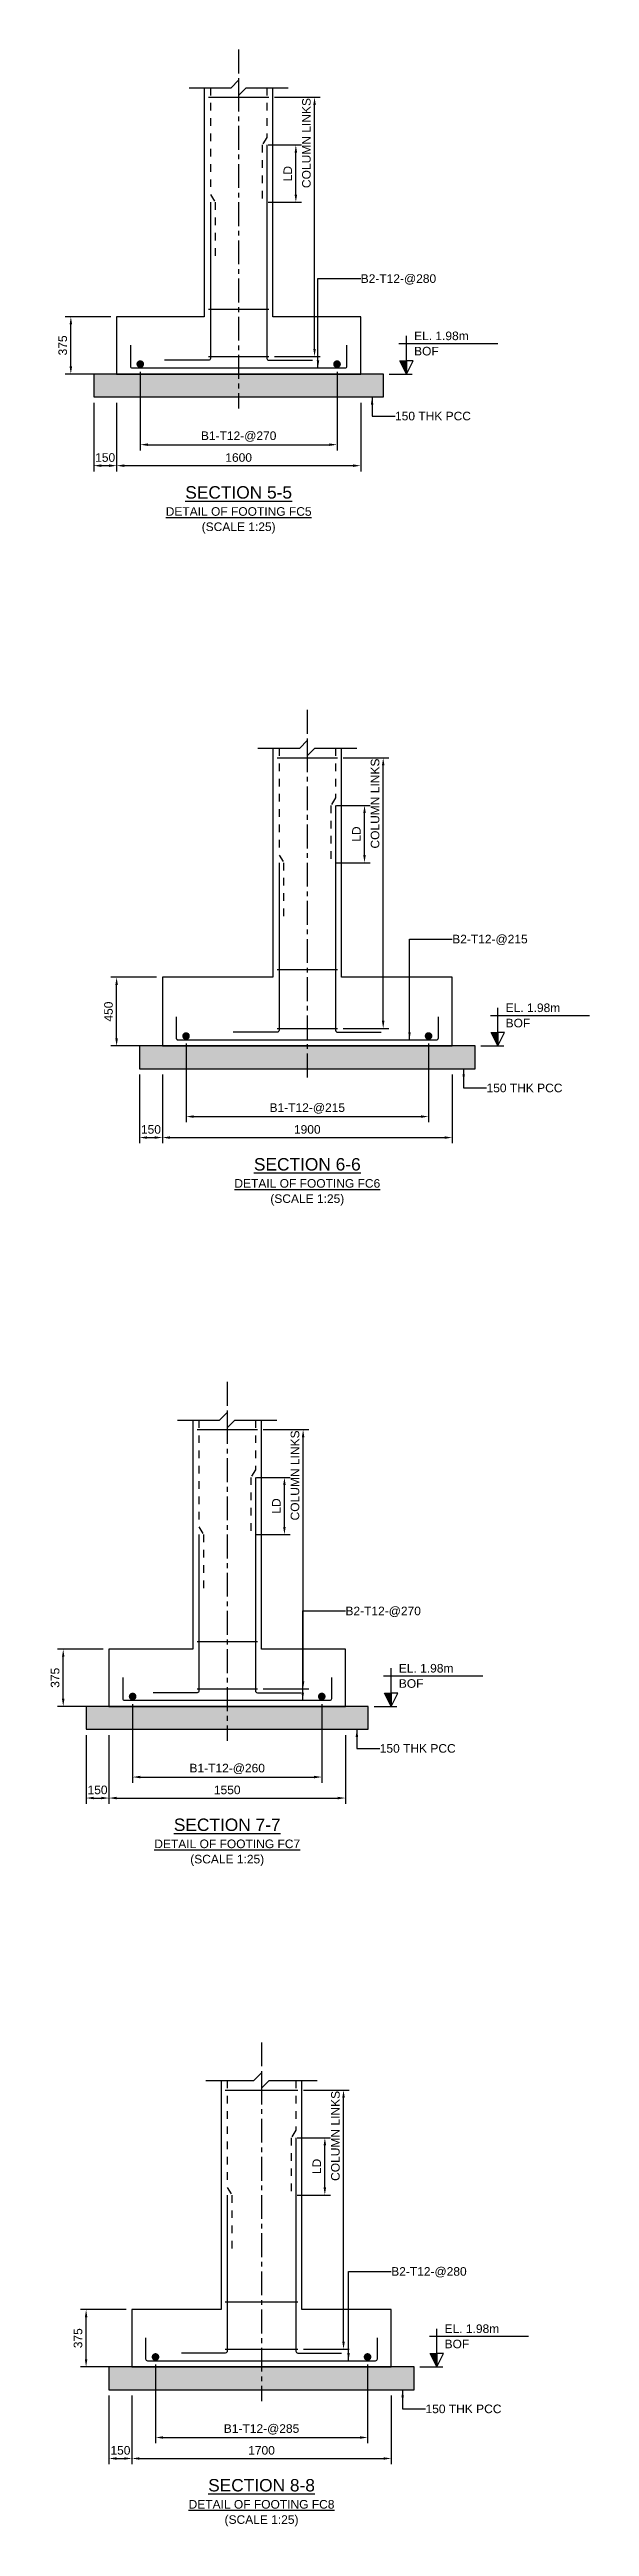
# Model space of a CAD drawing. Header units: inches. Extents: x -3602 to 70100, y -209600 to 630.
# Drawn here: x 18440 to 32600, y -134280 to -69400 of the extents above; entities that cross this region are included whole.
import ezdxf
from ezdxf.enums import TextEntityAlignment as Align

# ---------------------------------------------------------------- set-up
doc = ezdxf.new("R2010")
doc.units = ezdxf.units.IN
doc.header["$LTSCALE"] = 1000
doc.header["$MEASUREMENT"] = 0
doc.linetypes.add('Cline', pattern=[1, 0.625, -0.125, 0.125, -0.125])
doc.linetypes.add('Dashed', pattern=[0.6, 0.2, -0.2, 0.2])
for name, color, linetype in [('Center Line', 1, 'Continuous'), ('Concrete Line', 2, 'Continuous'), ('Dim', 31, 'Continuous'), ('Labels', 4, 'Continuous'), ('PCC', 2, 'Continuous'), ('Reinforcement', 4, 'Continuous'), ('Section Mark', 5, 'Continuous'), ('Solid', 25, 'Continuous'), ('Text', 31, 'Continuous')]:
    doc.layers.add(name, color=color, linetype=linetype)
doc.styles.add('SC-FTG1', font='SansSerif')
doc.styles.add('SC-FTG2', font='SansSerif')
doc.dimstyles.new('RccFooting', dxfattribs={"dimtxt": 225, "dimasz": 200, "dimexe": 150, "dimexo": 150, "dimgap": 100, "dimtad": 1, "dimtoh": 1, "dimdec": 4, "dimlfac": 0.25, "dimzin": 0, "dimdsep": 46, "dimtxsty": 'SC-FTG2', "dimcen": 0.09, "dimclrd": 8, "dimclre": 8, "dimclrt": 31, "dimadec": 0, "dimazin": 0, "dimtfac": 1, "dimtdec": 0, "dimtix": 1, "dimtofl": 0, "dimtmove": 0, "dimatfit": 3, "dimfxl": 1, "dimtolj": 1, "dimtzin": 0, "dimarcsym": 0})

msp = doc.modelspace()

# ---------------------------------------------------------------- texts
at = {"layer": 'Dim', "style": 'SC-FTG2'}
for s, p in [('B2-T12-@280', (26600, -75400)), ('150 THK PCC', (27500, -79000)), ('B2-T12-@215', (29000, -92700)), ('150 THK PCC', (29900, -96600)), ('B2-T12-@270', (26200, -110300)), ('150 THK PCC', (27100, -113900)), ('B2-T12-@280', (27400, -127600)), ('150 THK PCC', (28300, -131200))]:
    msp.add_text(s, height=225, dxfattribs=at).set_placement(p, align=Align.MIDDLE_LEFT)
at = {"layer": 'Labels', "style": 'SC-FTG1'}
for s, p in [('%%USECTION 5-5', (23400, -81000)), ('%%USECTION 6-6', (25200, -98600)), ('%%USECTION 7-7', (23100, -115900)), ('%%USECTION 8-8', (24000, -133200))]:
    msp.add_text(s, height=325, dxfattribs=at).set_placement(p, align=Align.MIDDLE_CENTER)
at = {"layer": 'Text', "style": 'SC-FTG2'}
for s, p in [('EL. 1.98m', (28000, -76900)), ('BOF', (28000, -77300)), ('EL. 1.98m', (30400, -94500)), ('BOF', (30400, -94900)), ('EL. 1.98m', (27600, -111800)), ('BOF', (27600, -112200)), ('EL. 1.98m', (28800, -129100)), ('BOF', (28800, -129500))]:
    msp.add_text(s, height=225, dxfattribs=at).set_placement(p, align=Align.MIDDLE_LEFT)
at = {"layer": 'Text', "style": 'SC-FTG1'}
for s, p in [('%%UDETAIL OF FOOTING FC5', (23400, -81500)), ('(SCALE 1:25)', (23400, -81900)), ('%%UDETAIL OF FOOTING FC6', (25200, -99100)), ('(SCALE 1:25)', (25200, -99500)), ('%%UDETAIL OF FOOTING FC7', (23100, -116400)), ('(SCALE 1:25)', (23100, -116800)), ('%%UDETAIL OF FOOTING FC8', (24000, -133700)), ('(SCALE 1:25)', (24000, -134100))]:
    msp.add_text(s, height=225, dxfattribs=at).set_placement(p, align=Align.MIDDLE_CENTER)

# ---------------------------------------------------------------- blocks, each defined once
blk = doc.blocks.new('*D74')
at = {"color": 8, "linetype": 'ByBlock', "lineweight": -2}
for p, q in [((20000, -130850), (20000, -132650)), ((20600, -130850), (20600, -132650)), ((20200, -132500), (20400, -132500))]:
    blk.add_line(p, q, dxfattribs=at)
at = {"color": 8}
for points in [[(20000, -132500), (20200, -132467), (20200, -132533)], [(20600, -132500), (20400, -132533), (20400, -132467)]]:
    blk.add_solid(points, dxfattribs=at)
at = {"layer": 'DEFPOINTS', "color": 31}
for p in [(20000, -130700), (20600, -130700), (20000, -132500)]:
    blk.add_point(p, dxfattribs=at)
at = {"color": 31, "insert": (20300, -132288), "char_height": 225, "attachment_point": 5, "style": 'SC-FTG2'}
blk.add_mtext('\\A1;150', dxfattribs=at)
blk = doc.blocks.new('*D75')
at = {"color": 8, "linetype": 'ByBlock', "lineweight": -2}
for p, q in [((20600, -130850), (20600, -132650)), ((27400, -130850), (27400, -132650)), ((20800, -132500), (27200, -132500))]:
    blk.add_line(p, q, dxfattribs=at)
at = {"color": 8}
for points in [[(20600, -132500), (20800, -132467), (20800, -132533)], [(27400, -132500), (27200, -132533), (27200, -132467)]]:
    blk.add_solid(points, dxfattribs=at)
at = {"layer": 'DEFPOINTS', "color": 31}
for p in [(20600, -130700), (27400, -130700), (20600, -132500)]:
    blk.add_point(p, dxfattribs=at)
at = {"color": 31, "insert": (24000, -132288), "char_height": 225, "attachment_point": 5, "style": 'SC-FTG2'}
blk.add_mtext('\\A1;1700', dxfattribs=at)
blk = doc.blocks.new('*D76')
at = {"color": 8, "linetype": 'ByBlock', "lineweight": -2}
for p, q in [((20450, -128600), (19250, -128600)), ((19400, -129900), (19400, -128800)), ((20450, -130100), (19250, -130100))]:
    blk.add_line(p, q, dxfattribs=at)
at = {"color": 8}
for points in [[(19400, -128600), (19433, -128800), (19367, -128800)], [(19400, -130100), (19367, -129900), (19433, -129900)]]:
    blk.add_solid(points, dxfattribs=at)
at = {"layer": 'DEFPOINTS', "color": 31}
for p in [(20600, -128600), (19400, -130100), (20600, -130100)]:
    blk.add_point(p, dxfattribs=at)
at = {"color": 31, "insert": (19188, -129350), "char_height": 225, "attachment_point": 5, "rotation": 90, "style": 'SC-FTG2'}
blk.add_mtext('\\A1;375', dxfattribs=at)
blk = doc.blocks.new('*D77')
at = {"color": 8, "linetype": 'ByBlock', "lineweight": -2}
for p, q in [((21220, -130040), (21220, -132100)), ((26780, -130040), (26780, -132100)), ((21420, -131950), (26580, -131950))]:
    blk.add_line(p, q, dxfattribs=at)
at = {"color": 8}
for points in [[(21220, -131950), (21420, -131917), (21420, -131983)], [(26780, -131950), (26580, -131983), (26580, -131917)]]:
    blk.add_solid(points, dxfattribs=at)
at = {"layer": 'DEFPOINTS', "color": 31}
for p in [(21220, -129890), (26780, -129890), (21220, -131950)]:
    blk.add_point(p, dxfattribs=at)
at = {"color": 31, "insert": (24000, -131738), "char_height": 225, "attachment_point": 5, "style": 'SC-FTG2'}
blk.add_mtext('\\A1;B1-T12-@285', dxfattribs=at)
blk = doc.blocks.new('*D78')
at = {"color": 8, "linetype": 'ByBlock', "lineweight": -2}
for p, q in [((24930, -124100), (25810, -124100)), ((25660, -125400), (25660, -124300)), ((24930, -125600), (25810, -125600))]:
    blk.add_line(p, q, dxfattribs=at)
at = {"color": 8}
for points in [[(25660, -124100), (25693, -124300), (25627, -124300)], [(25660, -125600), (25627, -125400), (25693, -125400)]]:
    blk.add_solid(points, dxfattribs=at)
at = {"layer": 'DEFPOINTS', "color": 31}
for p in [(24780, -124100), (24780, -125600), (25660, -125600)]:
    blk.add_point(p, dxfattribs=at)
at = {"color": 31, "insert": (25448, -124850), "char_height": 225, "attachment_point": 5, "rotation": 90, "style": 'SC-FTG2'}
blk.add_mtext('\\A1;LD', dxfattribs=at)
blk = doc.blocks.new('*D79')
at = {"color": 8, "linetype": 'ByBlock', "lineweight": -2}
for p, q in [((25100, -122850), (26300, -122850)), ((26150, -129440), (26150, -123050)), ((25100, -129640), (26300, -129640))]:
    blk.add_line(p, q, dxfattribs=at)
at = {"color": 8}
for points in [[(26150, -122850), (26183, -123050), (26117, -123050)], [(26150, -129640), (26117, -129440), (26183, -129440)]]:
    blk.add_solid(points, dxfattribs=at)
at = {"layer": 'DEFPOINTS', "color": 31}
for p in [(24950, -122850), (24950, -129640), (26150, -129640)]:
    blk.add_point(p, dxfattribs=at)
at = {"color": 31, "insert": (25938, -124050), "char_height": 225, "attachment_point": 5, "rotation": 90, "style": 'SC-FTG2'}
blk.add_mtext('\\A1;COLUMN LINKS', dxfattribs=at)
blk = doc.blocks.new('*D64')
at = {"color": 8, "linetype": 'ByBlock', "lineweight": -2}
for p, q in [((19400, -113550), (19400, -115350)), ((20000, -113550), (20000, -115350)), ((19600, -115200), (19800, -115200))]:
    blk.add_line(p, q, dxfattribs=at)
at = {"color": 8}
for points in [[(19400, -115200), (19600, -115167), (19600, -115233)], [(20000, -115200), (19800, -115233), (19800, -115167)]]:
    blk.add_solid(points, dxfattribs=at)
at = {"layer": 'DEFPOINTS', "color": 31}
for p in [(19400, -113400), (20000, -113400), (19400, -115200)]:
    blk.add_point(p, dxfattribs=at)
at = {"color": 31, "insert": (19700, -114988), "char_height": 225, "attachment_point": 5, "style": 'SC-FTG2'}
blk.add_mtext('\\A1;150', dxfattribs=at)
blk = doc.blocks.new('*D65')
at = {"color": 8, "linetype": 'ByBlock', "lineweight": -2}
for p, q in [((20000, -113550), (20000, -115350)), ((26200, -113550), (26200, -115350)), ((20200, -115200), (26000, -115200))]:
    blk.add_line(p, q, dxfattribs=at)
at = {"color": 8}
for points in [[(20000, -115200), (20200, -115167), (20200, -115233)], [(26200, -115200), (26000, -115233), (26000, -115167)]]:
    blk.add_solid(points, dxfattribs=at)
at = {"layer": 'DEFPOINTS', "color": 31}
for p in [(20000, -113400), (26200, -113400), (20000, -115200)]:
    blk.add_point(p, dxfattribs=at)
at = {"color": 31, "insert": (23100, -114988), "char_height": 225, "attachment_point": 5, "style": 'SC-FTG2'}
blk.add_mtext('\\A1;1550', dxfattribs=at)
blk = doc.blocks.new('*D66')
at = {"color": 8, "linetype": 'ByBlock', "lineweight": -2}
for p, q in [((19850, -111300), (18650, -111300)), ((18800, -112600), (18800, -111500)), ((19850, -112800), (18650, -112800))]:
    blk.add_line(p, q, dxfattribs=at)
at = {"color": 8}
for points in [[(18800, -111300), (18833, -111500), (18767, -111500)], [(18800, -112800), (18767, -112600), (18833, -112600)]]:
    blk.add_solid(points, dxfattribs=at)
at = {"layer": 'DEFPOINTS', "color": 31}
for p in [(20000, -111300), (18800, -112800), (20000, -112800)]:
    blk.add_point(p, dxfattribs=at)
at = {"color": 31, "insert": (18588, -112050), "char_height": 225, "attachment_point": 5, "rotation": 90, "style": 'SC-FTG2'}
blk.add_mtext('\\A1;375', dxfattribs=at)
blk = doc.blocks.new('*D67')
at = {"color": 8, "linetype": 'ByBlock', "lineweight": -2}
for p, q in [((20620, -112740), (20620, -114800)), ((25580, -112740), (25580, -114800)), ((20820, -114650), (25380, -114650))]:
    blk.add_line(p, q, dxfattribs=at)
at = {"color": 8}
for points in [[(20620, -114650), (20820, -114617), (20820, -114683)], [(25580, -114650), (25380, -114683), (25380, -114617)]]:
    blk.add_solid(points, dxfattribs=at)
at = {"layer": 'DEFPOINTS', "color": 31}
for p in [(20620, -112590), (25580, -112590), (20620, -114650)]:
    blk.add_point(p, dxfattribs=at)
at = {"color": 31, "insert": (23100, -114438), "char_height": 225, "attachment_point": 5, "style": 'SC-FTG2'}
blk.add_mtext('\\A1;B1-T12-@260', dxfattribs=at)
blk = doc.blocks.new('*D68')
at = {"color": 8, "linetype": 'ByBlock', "lineweight": -2}
for p, q in [((23870, -106800), (24750, -106800)), ((24600, -108100), (24600, -107000)), ((23870, -108300), (24750, -108300))]:
    blk.add_line(p, q, dxfattribs=at)
at = {"color": 8}
for points in [[(24600, -106800), (24633, -107000), (24567, -107000)], [(24600, -108300), (24567, -108100), (24633, -108100)]]:
    blk.add_solid(points, dxfattribs=at)
at = {"layer": 'DEFPOINTS', "color": 31}
for p in [(23720, -106800), (23720, -108300), (24600, -108300)]:
    blk.add_point(p, dxfattribs=at)
at = {"color": 31, "insert": (24388, -107550), "char_height": 225, "attachment_point": 5, "rotation": 90, "style": 'SC-FTG2'}
blk.add_mtext('\\A1;LD', dxfattribs=at)
blk = doc.blocks.new('*D69')
at = {"color": 8, "linetype": 'ByBlock', "lineweight": -2}
for p, q in [((24040, -105550), (25240, -105550)), ((25090, -112140), (25090, -105750)), ((24040, -112340), (25240, -112340))]:
    blk.add_line(p, q, dxfattribs=at)
at = {"color": 8}
for points in [[(25090, -105550), (25123, -105750), (25057, -105750)], [(25090, -112340), (25057, -112140), (25123, -112140)]]:
    blk.add_solid(points, dxfattribs=at)
at = {"layer": 'DEFPOINTS', "color": 31}
for p in [(23890, -105550), (23890, -112340), (25090, -112340)]:
    blk.add_point(p, dxfattribs=at)
at = {"color": 31, "insert": (24878, -106750), "char_height": 225, "attachment_point": 5, "rotation": 90, "style": 'SC-FTG2'}
blk.add_mtext('\\A1;COLUMN LINKS', dxfattribs=at)
blk = doc.blocks.new('*D54')
at = {"color": 8, "linetype": 'ByBlock', "lineweight": -2}
for p, q in [((20800, -96250), (20800, -98050)), ((21400, -96250), (21400, -98050)), ((21000, -97900), (21200, -97900))]:
    blk.add_line(p, q, dxfattribs=at)
at = {"color": 8}
for points in [[(20800, -97900), (21000, -97867), (21000, -97933)], [(21400, -97900), (21200, -97933), (21200, -97867)]]:
    blk.add_solid(points, dxfattribs=at)
at = {"layer": 'DEFPOINTS', "color": 31}
for p in [(20800, -96100), (21400, -96100), (20800, -97900)]:
    blk.add_point(p, dxfattribs=at)
at = {"color": 31, "insert": (21100, -97688), "char_height": 225, "attachment_point": 5, "style": 'SC-FTG2'}
blk.add_mtext('\\A1;150', dxfattribs=at)
blk = doc.blocks.new('*D55')
at = {"color": 8, "linetype": 'ByBlock', "lineweight": -2}
for p, q in [((21400, -96250), (21400, -98050)), ((29000, -96250), (29000, -98050)), ((21600, -97900), (28800, -97900))]:
    blk.add_line(p, q, dxfattribs=at)
at = {"color": 8}
for points in [[(21400, -97900), (21600, -97867), (21600, -97933)], [(29000, -97900), (28800, -97933), (28800, -97867)]]:
    blk.add_solid(points, dxfattribs=at)
at = {"layer": 'DEFPOINTS', "color": 31}
for p in [(21400, -96100), (29000, -96100), (21400, -97900)]:
    blk.add_point(p, dxfattribs=at)
at = {"color": 31, "insert": (25200, -97688), "char_height": 225, "attachment_point": 5, "style": 'SC-FTG2'}
blk.add_mtext('\\A1;1900', dxfattribs=at)
blk = doc.blocks.new('*D56')
at = {"color": 8, "linetype": 'ByBlock', "lineweight": -2}
for p, q in [((21250, -93700), (20050, -93700)), ((20200, -95300), (20200, -93900)), ((21250, -95500), (20050, -95500))]:
    blk.add_line(p, q, dxfattribs=at)
at = {"color": 8}
for points in [[(20200, -93700), (20233, -93900), (20167, -93900)], [(20200, -95500), (20167, -95300), (20233, -95300)]]:
    blk.add_solid(points, dxfattribs=at)
at = {"layer": 'DEFPOINTS', "color": 31}
for p in [(21400, -93700), (20200, -95500), (21400, -95500)]:
    blk.add_point(p, dxfattribs=at)
at = {"color": 31, "insert": (19988, -94600), "char_height": 225, "attachment_point": 5, "rotation": 90, "style": 'SC-FTG2'}
blk.add_mtext('\\A1;450', dxfattribs=at)
blk = doc.blocks.new('*D57')
at = {"color": 8, "linetype": 'ByBlock', "lineweight": -2}
for p, q in [((22020, -95440), (22020, -97500)), ((28380, -95440), (28380, -97500)), ((22220, -97350), (28180, -97350))]:
    blk.add_line(p, q, dxfattribs=at)
at = {"color": 8}
for points in [[(22020, -97350), (22220, -97317), (22220, -97383)], [(28380, -97350), (28180, -97383), (28180, -97317)]]:
    blk.add_solid(points, dxfattribs=at)
at = {"layer": 'DEFPOINTS', "color": 31}
for p in [(22020, -95290), (28380, -95290), (22020, -97350)]:
    blk.add_point(p, dxfattribs=at)
at = {"color": 31, "insert": (25200, -97138), "char_height": 225, "attachment_point": 5, "style": 'SC-FTG2'}
blk.add_mtext('\\A1;B1-T12-@215', dxfattribs=at)
blk = doc.blocks.new('*D58')
at = {"color": 8, "linetype": 'ByBlock', "lineweight": -2}
for p, q in [((25970, -89200), (26850, -89200)), ((26700, -90500), (26700, -89400)), ((25970, -90700), (26850, -90700))]:
    blk.add_line(p, q, dxfattribs=at)
at = {"color": 8}
for points in [[(26700, -89200), (26733, -89400), (26667, -89400)], [(26700, -90700), (26667, -90500), (26733, -90500)]]:
    blk.add_solid(points, dxfattribs=at)
at = {"layer": 'DEFPOINTS', "color": 31}
for p in [(25820, -89200), (25820, -90700), (26700, -90700)]:
    blk.add_point(p, dxfattribs=at)
at = {"color": 31, "insert": (26488, -89950), "char_height": 225, "attachment_point": 5, "rotation": 90, "style": 'SC-FTG2'}
blk.add_mtext('\\A1;LD', dxfattribs=at)
blk = doc.blocks.new('*D59')
at = {"color": 8, "linetype": 'ByBlock', "lineweight": -2}
for p, q in [((26140, -87950), (27340, -87950)), ((27190, -94840), (27190, -88150)), ((26140, -95040), (27340, -95040))]:
    blk.add_line(p, q, dxfattribs=at)
at = {"color": 8}
for points in [[(27190, -87950), (27223, -88150), (27157, -88150)], [(27190, -95040), (27157, -94840), (27223, -94840)]]:
    blk.add_solid(points, dxfattribs=at)
at = {"layer": 'DEFPOINTS', "color": 31}
for p in [(25990, -87950), (25990, -95040), (27190, -95040)]:
    blk.add_point(p, dxfattribs=at)
at = {"color": 31, "insert": (26978, -89150), "char_height": 225, "attachment_point": 5, "rotation": 90, "style": 'SC-FTG2'}
blk.add_mtext('\\A1;COLUMN LINKS', dxfattribs=at)
blk = doc.blocks.new('*D44')
at = {"color": 8, "linetype": 'ByBlock', "lineweight": -2}
for p, q in [((19600, -78650), (19600, -80450)), ((20200, -78650), (20200, -80450)), ((19800, -80300), (20000, -80300))]:
    blk.add_line(p, q, dxfattribs=at)
at = {"color": 8}
for points in [[(19600, -80300), (19800, -80267), (19800, -80333)], [(20200, -80300), (20000, -80333), (20000, -80267)]]:
    blk.add_solid(points, dxfattribs=at)
at = {"layer": 'DEFPOINTS', "color": 31}
for p in [(19600, -78500), (20200, -78500), (19600, -80300)]:
    blk.add_point(p, dxfattribs=at)
at = {"color": 31, "insert": (19900, -80088), "char_height": 225, "attachment_point": 5, "style": 'SC-FTG2'}
blk.add_mtext('\\A1;150', dxfattribs=at)
blk = doc.blocks.new('*D45')
at = {"color": 8, "linetype": 'ByBlock', "lineweight": -2}
for p, q in [((20200, -78650), (20200, -80450)), ((26600, -78650), (26600, -80450)), ((20400, -80300), (26400, -80300))]:
    blk.add_line(p, q, dxfattribs=at)
at = {"color": 8}
for points in [[(20200, -80300), (20400, -80267), (20400, -80333)], [(26600, -80300), (26400, -80333), (26400, -80267)]]:
    blk.add_solid(points, dxfattribs=at)
at = {"layer": 'DEFPOINTS', "color": 31}
for p in [(20200, -78500), (26600, -78500), (20200, -80300)]:
    blk.add_point(p, dxfattribs=at)
at = {"color": 31, "insert": (23400, -80088), "char_height": 225, "attachment_point": 5, "style": 'SC-FTG2'}
blk.add_mtext('\\A1;1600', dxfattribs=at)
blk = doc.blocks.new('*D46')
at = {"color": 8, "linetype": 'ByBlock', "lineweight": -2}
for p, q in [((20050, -76400), (18850, -76400)), ((19000, -77700), (19000, -76600)), ((20050, -77900), (18850, -77900))]:
    blk.add_line(p, q, dxfattribs=at)
at = {"color": 8}
for points in [[(19000, -76400), (19033, -76600), (18967, -76600)], [(19000, -77900), (18967, -77700), (19033, -77700)]]:
    blk.add_solid(points, dxfattribs=at)
at = {"layer": 'DEFPOINTS', "color": 31}
for p in [(20200, -76400), (19000, -77900), (20200, -77900)]:
    blk.add_point(p, dxfattribs=at)
at = {"color": 31, "insert": (18788, -77150), "char_height": 225, "attachment_point": 5, "rotation": 90, "style": 'SC-FTG2'}
blk.add_mtext('\\A1;375', dxfattribs=at)
blk = doc.blocks.new('*D47')
at = {"color": 8, "linetype": 'ByBlock', "lineweight": -2}
for p, q in [((20820, -77840), (20820, -79900)), ((25980, -77840), (25980, -79900)), ((21020, -79750), (25780, -79750))]:
    blk.add_line(p, q, dxfattribs=at)
at = {"color": 8}
for points in [[(20820, -79750), (21020, -79717), (21020, -79783)], [(25980, -79750), (25780, -79783), (25780, -79717)]]:
    blk.add_solid(points, dxfattribs=at)
at = {"layer": 'DEFPOINTS', "color": 31}
for p in [(20820, -77690), (25980, -77690), (20820, -79750)]:
    blk.add_point(p, dxfattribs=at)
at = {"color": 31, "insert": (23400, -79538), "char_height": 225, "attachment_point": 5, "style": 'SC-FTG2'}
blk.add_mtext('\\A1;B1-T12-@270', dxfattribs=at)
blk = doc.blocks.new('*D48')
at = {"color": 8, "linetype": 'ByBlock', "lineweight": -2}
for p, q in [((24170, -71900), (25050, -71900)), ((24900, -73200), (24900, -72100)), ((24170, -73400), (25050, -73400))]:
    blk.add_line(p, q, dxfattribs=at)
at = {"color": 8}
for points in [[(24900, -71900), (24933, -72100), (24867, -72100)], [(24900, -73400), (24867, -73200), (24933, -73200)]]:
    blk.add_solid(points, dxfattribs=at)
at = {"layer": 'DEFPOINTS', "color": 31}
for p in [(24020, -71900), (24020, -73400), (24900, -73400)]:
    blk.add_point(p, dxfattribs=at)
at = {"color": 31, "insert": (24688, -72650), "char_height": 225, "attachment_point": 5, "rotation": 90, "style": 'SC-FTG2'}
blk.add_mtext('\\A1;LD', dxfattribs=at)
blk = doc.blocks.new('*D49')
at = {"color": 8, "linetype": 'ByBlock', "lineweight": -2}
for p, q in [((24340, -70650), (25540, -70650)), ((25390, -77240), (25390, -70850)), ((24340, -77440), (25540, -77440))]:
    blk.add_line(p, q, dxfattribs=at)
at = {"color": 8}
for points in [[(25390, -70650), (25423, -70850), (25357, -70850)], [(25390, -77440), (25357, -77240), (25423, -77240)]]:
    blk.add_solid(points, dxfattribs=at)
at = {"layer": 'DEFPOINTS', "color": 31}
for p in [(24190, -70650), (24190, -77440), (25390, -77440)]:
    blk.add_point(p, dxfattribs=at)
at = {"color": 31, "insert": (25178, -71850), "char_height": 225, "attachment_point": 5, "rotation": 90, "style": 'SC-FTG2'}
blk.add_mtext('\\A1;COLUMN LINKS', dxfattribs=at)

# ---------------------------------------------------------------- dimensions: what is measured, and where the dimension line sits
at = {"layer": 'Dim'}
for base, p1, p2, text, picture, middle in [((25390, -70650), (24190, -77440), (24190, -70650), 'COLUMN LINKS', '*D49', (25390, -71850)), ((24900, -71900), (24020, -73400), (24020, -71900), 'LD', '*D48', (24900, -72650)), ((27190, -87950), (25990, -95040), (25990, -87950), 'COLUMN LINKS', '*D59', (27190, -89150)), ((26700, -89200), (25820, -90700), (25820, -89200), 'LD', '*D58', (26700, -89950)), ((25090, -105550), (23890, -112340), (23890, -105550), 'COLUMN LINKS', '*D69', (25090, -106750)), ((24600, -106800), (23720, -108300), (23720, -106800), 'LD', '*D68', (24600, -107550)), ((26150, -122850), (24950, -129640), (24950, -122850), 'COLUMN LINKS', '*D79', (26150, -124050)), ((25660, -124100), (24780, -125600), (24780, -124100), 'LD', '*D78', (25660, -124850))]:
    dim = msp.add_linear_dim(base=base, p1=p1, p2=p2, angle=90, text=text, dimstyle='RccFooting', override={"dimjust": 0}, dxfattribs=at)
    dim.commit()
    dim.dimension.update_dxf_attribs({"geometry": picture, "text_midpoint": middle, "dimtype": 129})
for p1, p2, distance, text, picture, middle in [((20200, -77900), (20200, -76400), 1200, '375', '*D46', (19000, -77150)), ((20820, -77690), (25980, -77690), -2060, 'B1-T12-@270', '*D47', (23400, -79750)), ((19600, -78500), (20200, -78500), -1800, '150', '*D44', (19900, -80300)), ((20200, -78500), (26600, -78500), -1800, '1600', '*D45', (23400, -80300)), ((21400, -95500), (21400, -93700), 1200, '450', '*D56', (20200, -94600)), ((22020, -95290), (28380, -95290), -2060, 'B1-T12-@215', '*D57', (25200, -97350)), ((20800, -96100), (21400, -96100), -1800, '150', '*D54', (21100, -97900)), ((21400, -96100), (29000, -96100), -1800, '1900', '*D55', (25200, -97900)), ((20000, -112800), (20000, -111300), 1200, '375', '*D66', (18800, -112050)), ((20620, -112590), (25580, -112590), -2060, 'B1-T12-@260', '*D67', (23100, -114650)), ((19400, -113400), (20000, -113400), -1800, '150', '*D64', (19700, -115200)), ((20000, -113400), (26200, -113400), -1800, '1550', '*D65', (23100, -115200)), ((20600, -130100), (20600, -128600), 1200, '375', '*D76', (19400, -129350)), ((21220, -129890), (26780, -129890), -2060, 'B1-T12-@285', '*D77', (24000, -131950)), ((20000, -130700), (20600, -130700), -1800, '150', '*D74', (20300, -132500)), ((20600, -130700), (27400, -130700), -1800, '1700', '*D75', (24000, -132500))]:
    dim = msp.add_aligned_dim(p1=p1, p2=p2, distance=distance, text=text, dimstyle='RccFooting', dxfattribs=at)
    dim.commit()
    dim.dimension.update_dxf_attribs({"geometry": picture, "text_midpoint": middle})

# ---------------------------------------------------------------- hatches: boundary and pattern name
at = {"layer": 'Solid'}
for points in [[(27800, -77900), (27625, -77550), (27800, -77550)], [(19600, -78500), (27200, -78500), (27200, -77900), (19600, -77900)], [(30200, -95500), (30025, -95150), (30200, -95150)], [(20800, -96100), (29600, -96100), (29600, -95500), (20800, -95500)], [(19400, -113400), (26800, -113400), (26800, -112800), (19400, -112800)], [(27400, -112800), (27225, -112450), (27400, -112450)], [(28600, -130100), (28425, -129750), (28600, -129750)], [(20000, -130700), (28000, -130700), (28000, -130100), (20000, -130100)]]:
    msp.add_hatch(color=256, dxfattribs=at).paths.add_polyline_path(points, flags=0)

# ---------------------------------------------------------------- linework, layer by layer
at = {"layer": 'Center Line', "linetype": 'Cline'}
for points in [[(23400, -69400), (23400, -78800)], [(25200, -86700), (25200, -96400)], [(23100, -104300), (23100, -113700)], [(24000, -121600), (24000, -131000)]]:
    msp.add_lwpolyline(points, dxfattribs=at)
at = {"layer": 'Concrete Line'}
for points in [[(22500, -70400), (22500, -76400), (20200, -76400), (20200, -77900), (26600, -77900), (26600, -76400), (24300, -76400), (24300, -70400)], [(22100, -70400), (23200, -70400), (23400, -70200), (23400, -70600), (23600, -70400), (24700, -70400)], [(23900, -87700), (25000, -87700), (25200, -87500), (25200, -87900), (25400, -87700), (26500, -87700)], [(24300, -87700), (24300, -93700), (21400, -93700), (21400, -95500), (29000, -95500), (29000, -93700), (26100, -93700), (26100, -87700)], [(21800, -105300), (22900, -105300), (23100, -105100), (23100, -105500), (23300, -105300), (24400, -105300)], [(22200, -105300), (22200, -111300), (20000, -111300), (20000, -112800), (26200, -112800), (26200, -111300), (24000, -111300), (24000, -105300)], [(22940, -122600), (22940, -128600), (20600, -128600), (20600, -130100), (27400, -130100), (27400, -128600), (25060, -128600), (25060, -122600)], [(22540, -122600), (23800, -122600), (24000, -122400), (24000, -122800), (24200, -122600), (25460, -122600)]]:
    msp.add_lwpolyline(points, dxfattribs=at)
at = {"layer": 'PCC'}
for points in [[(19600, -78500), (27200, -78500), (27200, -77900), (19600, -77900), (19600, -78500)], [(20800, -96100), (29600, -96100), (29600, -95500), (20800, -95500), (20800, -96100)], [(19400, -113400), (26800, -113400), (26800, -112800), (19400, -112800), (19400, -113400)], [(20000, -130700), (28000, -130700), (28000, -130100), (20000, -130100), (20000, -130700)]]:
    msp.add_lwpolyline(points, dxfattribs=at)
at = {"layer": 'Reinforcement'}
for points in [[(22610, -70650), (24190, -70650)], [(22610, -76200), (24190, -76200)], [(22610, -77440), (24190, -77440)], [(24410, -87950), (25990, -87950)], [(24410, -93500), (25990, -93500)], [(24410, -95040), (25990, -95040)], [(22310, -105550), (23890, -105550)], [(22310, -111100), (23890, -111100)], [(22310, -112340), (23890, -112340)], [(23050, -122850), (24950, -122850)], [(23050, -128400), (24950, -128400)], [(23050, -129640), (24950, -129640)]]:
    msp.add_lwpolyline(points, dxfattribs=at)
at = {"layer": 'Reinforcement', "linetype": 'Dashed'}
for points in [[(22660, -70400), (22660, -73200), (22780, -73400), (22780, -74900)], [(24140, -70400), (24140, -71700), (24020, -71900), (24020, -73400)], [(24460, -87700), (24460, -90500), (24580, -90700), (24580, -92200)], [(25940, -87700), (25940, -89000), (25820, -89200), (25820, -90700)], [(22360, -105300), (22360, -108100), (22480, -108300), (22480, -109800)], [(23840, -105300), (23840, -106600), (23720, -106800), (23720, -108300)], [(23100, -122600), (23100, -125400), (23220, -125600), (23220, -127100)], [(24900, -122600), (24900, -123900), (24780, -124100), (24780, -125600)]]:
    msp.add_lwpolyline(points, dxfattribs=at)
at = {"layer": 'Reinforcement'}
for points in [[(24140, -71900), (24140, -77490, 0.4), (24190, -77540), (25340, -77540, 0.4), (25340, -77540), (25340, -77540)], [(22660, -73400), (22660, -77490, -0.4), (22610, -77540), (21460, -77540, 0.4), (21460, -77540), (21460, -77540)], [(20560, -77140), (20560, -77690, 0.4), (20610, -77740), (26190, -77740, 0.4), (26240, -77690), (26240, -77140)], [(25940, -89200), (25940, -95090, 0.4), (25990, -95140), (27140, -95140, 0.4), (27140, -95140), (27140, -95140)], [(24460, -90700), (24460, -95090, -0.4), (24410, -95140), (23260, -95140, 0.4), (23260, -95140), (23260, -95140)], [(21760, -94740), (21760, -95290, 0.4), (21810, -95340), (28590, -95340, 0.4), (28640, -95290), (28640, -94740)], [(23840, -106800), (23840, -112390, 0.4), (23890, -112440), (25040, -112440, 0.4), (25040, -112440), (25040, -112440)], [(22360, -108300), (22360, -112390, -0.4), (22310, -112440), (21160, -112440, 0.4), (21160, -112440), (21160, -112440)], [(20360, -112040), (20360, -112590, 0.4), (20410, -112640), (25790, -112640, 0.4), (25840, -112590), (25840, -112040)], [(24900, -124100), (24900, -129690, 0.4), (24950, -129740), (26100, -129740, 0.4), (26100, -129740), (26100, -129740)], [(23100, -125600), (23100, -129690, -0.4), (23050, -129740), (21900, -129740, 0.4), (21900, -129740), (21900, -129740)], [(20960, -129340), (20960, -129890, 0.4), (21010, -129940), (26990, -129940, 0.4), (27040, -129890), (27040, -129340)]]:
    msp.add_lwpolyline(points, format="xyb", dxfattribs=at)
at = {"layer": 'Reinforcement', "const_width": 100}
for points in [[(20770, -77640, 1), (20870, -77640, 1)], [(25930, -77640, 1), (26030, -77640, 1)], [(21970, -95240, 1), (22070, -95240, 1)], [(28330, -95240, 1), (28430, -95240, 1)], [(20570, -112540, 1), (20670, -112540, 1)], [(25530, -112540, 1), (25630, -112540, 1)], [(21170, -129840, 1), (21270, -129840, 1)], [(26730, -129840, 1), (26830, -129840, 1)]]:
    msp.add_lwpolyline(points, format="xyb", close=True, dxfattribs=at)
at = {"layer": 'Section Mark'}
for p, q in [((27350, -77900), (27950, -77900)), ((29750, -95500), (30350, -95500)), ((26950, -112800), (27550, -112800)), ((28150, -130100), (28750, -130100))]:
    msp.add_line(p, q, dxfattribs=at)
for points in [[(27600, -77100), (30200, -77100)], [(27800, -77900), (27800, -76900)], [(27800, -77900), (27625, -77550), (27800, -77550), (27800, -77900)], [(27800, -77900), (27975, -77550), (27800, -77550), (27800, -77900)], [(30000, -94700), (32600, -94700)], [(30200, -95500), (30200, -94500)], [(30200, -95500), (30025, -95150), (30200, -95150), (30200, -95500)], [(30200, -95500), (30375, -95150), (30200, -95150), (30200, -95500)], [(27200, -112000), (29800, -112000)], [(27400, -112800), (27400, -111800)], [(27400, -112800), (27225, -112450), (27400, -112450), (27400, -112800)], [(27400, -112800), (27575, -112450), (27400, -112450), (27400, -112800)], [(28600, -130100), (28600, -129100)], [(28400, -129300), (31000, -129300)], [(28600, -130100), (28425, -129750), (28600, -129750), (28600, -130100)], [(28600, -130100), (28775, -129750), (28600, -129750), (28600, -130100)]]:
    msp.add_lwpolyline(points, dxfattribs=at)

msp.set_redraw_order([(e.dxf.handle, doc.entitydb.next_handle()) for e in msp.query("TEXT MTEXT ATTDEF DIMENSION ARC_DIMENSION")])  # texts and dimensions are drawn at this point

# ---------------------------------------------------------------- leaders
at = {"layer": 'Dim', "color": 8}
for points in [[(25480, -77740), (25480, -75400), (26600, -75400)], [(26900, -78500), (26900, -79000), (27500, -79000)], [(27880, -95340), (27880, -92700), (29000, -92700)], [(29300, -96100), (29300, -96600), (29900, -96600)], [(25080, -112640), (25080, -110300), (26200, -110300)], [(26500, -113400), (26500, -113900), (27100, -113900)], [(26280, -129940), (26280, -127600), (27400, -127600)], [(27700, -130700), (27700, -131200), (28300, -131200)]]:
    msp.add_leader(points, dimstyle='RccFooting', dxfattribs=at)

doc.saveas('drawing.dxf')
